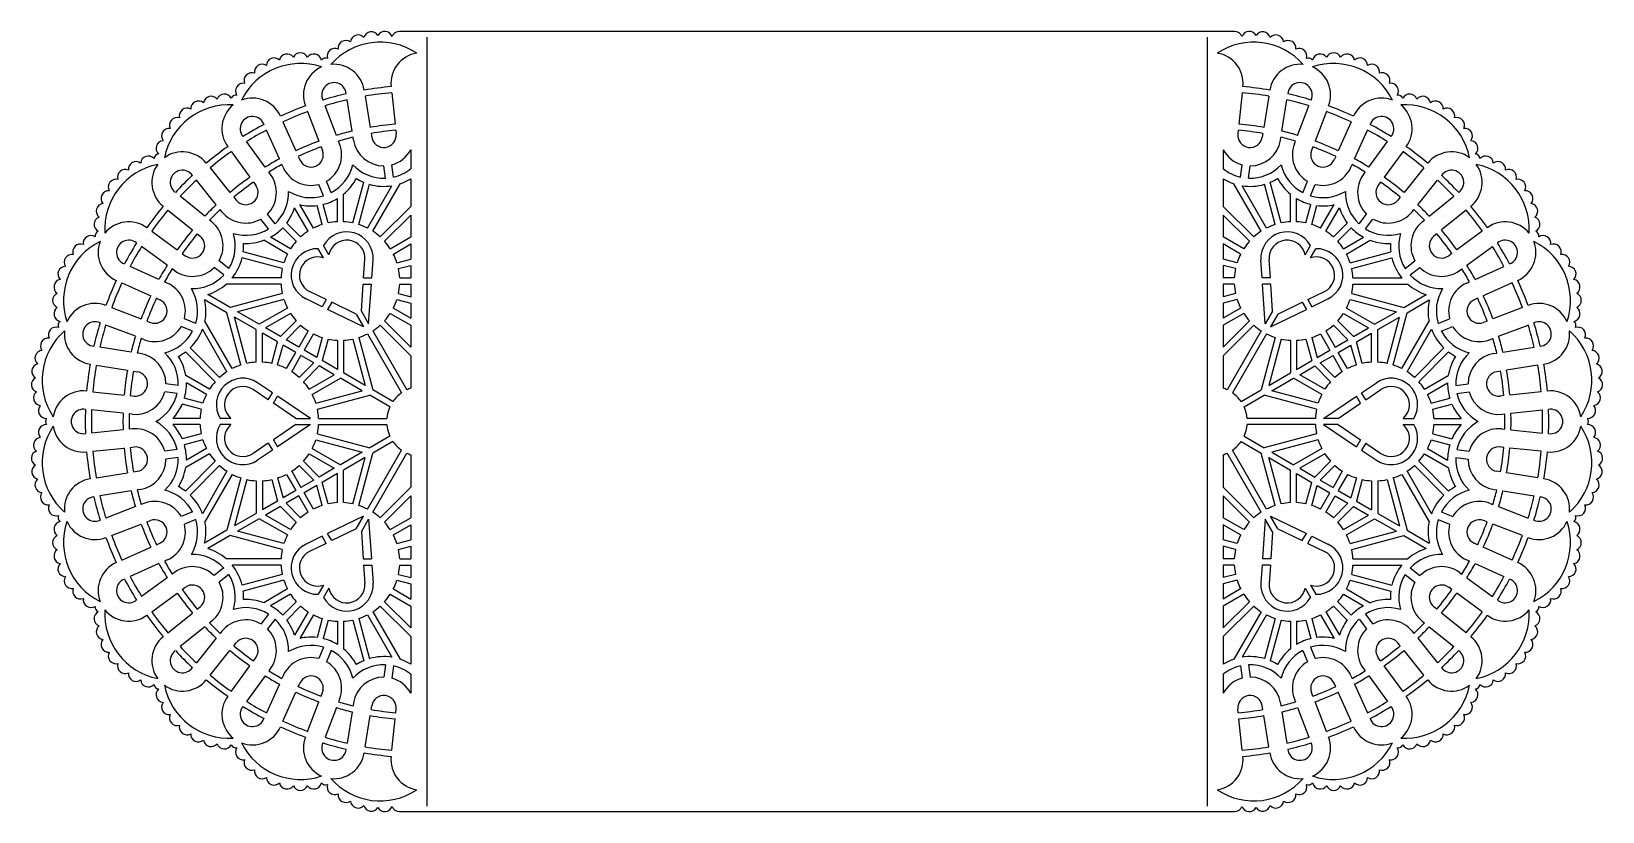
# Model space of a CAD drawing. Extents: x 40 to 332, y 42 to 187.
import ezdxf

# ---------------------------------------------------------------- set-up
doc = ezdxf.new("R2010")
doc.units = 0
doc.layers.get('0').update_dxf_attribs({"linetype": 'CONTINUOUS'})

msp = doc.modelspace()

# ---------------------------------------------------------------- linework, layer by layer
for p, q in [((263.18, 187.2), (108.01, 187.2)), ((113.1, 186.16), (113.1, 43.23)), ((258.1, 186.16), (258.1, 43.23)), ((106.56, 175.81), (107.17, 169.97)), ((264.63, 175.81), (264.02, 169.97)), ((90.93, 172.29), (93.03, 166.81)), ((96.27, 167.88), (94.16, 173.38)), ((99.21, 168.67), (98.29, 174.48)), ((101.63, 175.16), (102.55, 169.36)), ((269.56, 175.16), (268.64, 169.36)), ((271.98, 168.67), (272.9, 174.48)), ((274.92, 167.88), (277.03, 173.38)), ((280.26, 172.29), (278.16, 166.81)), ((86.34, 170.39), (88.72, 165.03)), ((284.85, 170.39), (282.47, 165.03)), ((83.04, 161.98), (79.58, 166.73)), ((85.68, 163.5), (83.29, 168.87)), ((96.87, 166.31), (96.68, 166.82)), ((99.47, 167.01), (99.39, 167.54)), ((102.73, 168.23), (102.84, 167.54)), ((107.29, 168.83), (107.36, 168.14)), ((263.9, 168.83), (263.83, 168.14)), ((268.46, 168.23), (268.36, 167.54)), ((271.72, 167.01), (271.8, 167.54)), ((274.32, 166.31), (274.51, 166.82)), ((285.51, 163.5), (287.9, 168.87)), ((288.15, 161.98), (291.61, 166.73)), ((76.75, 164.85), (80.19, 160.1)), ((89.19, 163.98), (89.47, 163.34)), ((93.44, 165.75), (93.69, 165.09)), ((110.1, 165.19), (110.1, 161.69)), ((261.1, 165.19), (261.1, 161.69)), ((277.75, 165.75), (277.5, 165.09)), ((282, 163.98), (281.72, 163.34)), ((294.45, 164.85), (291, 160.1)), ((72.8, 161.82), (76.49, 157.26)), ((84.03, 160.61), (83.72, 161.05)), ((86.36, 161.96), (86.14, 162.45)), ((105.37, 159.93), (105.07, 162.21)), ((106.88, 160.13), (106.58, 162.41)), ((264.31, 160.13), (264.61, 162.41)), ((265.82, 159.93), (266.12, 162.21)), ((284.83, 161.96), (285.05, 162.45)), ((287.16, 160.61), (287.48, 161.05)), ((298.39, 161.82), (294.7, 157.26)), ((73.95, 155), (70.25, 159.57)), ((80.87, 159.18), (81.28, 158.61)), ((93.89, 156.65), (93.01, 158.77)), ((95.3, 157.23), (94.42, 159.36)), ((99.32, 151.6), (101.35, 159.17)), ((100.43, 151.31), (102.43, 158.78)), ((102.04, 150.64), (106.59, 158.52)), ((103.03, 150.07), (108.13, 158.9)), ((110.1, 159.83), (110.1, 154.69)), ((261.1, 159.83), (261.1, 154.69)), ((268.16, 150.07), (263.06, 158.9)), ((269.15, 150.64), (264.6, 158.52)), ((270.76, 151.31), (268.76, 158.78)), ((271.87, 151.6), (269.84, 159.17)), ((275.89, 157.23), (276.77, 159.36)), ((277.3, 156.65), (278.18, 158.77)), ((290.33, 159.18), (289.91, 158.61)), ((297.24, 155), (300.94, 159.57)), ((71.8, 152.85), (67.22, 156.55)), ((77.21, 156.38), (77.65, 155.83)), ((92, 150.64), (89.48, 155.01)), ((93.62, 151.31), (92.67, 154.84)), ((94.72, 151.6), (93.8, 155.04)), ((96.45, 151.83), (96.45, 156.13)), ((97.59, 151.83), (97.59, 156.94)), ((273.6, 151.83), (273.6, 156.94)), ((274.74, 151.83), (274.74, 156.13)), ((276.47, 151.6), (277.39, 155.04)), ((277.57, 151.31), (278.52, 154.84)), ((279.19, 150.64), (281.71, 155.01)), ((293.98, 156.38), (293.54, 155.83)), ((299.4, 152.85), (303.97, 156.55)), ((64.97, 153.99), (69.53, 150.3)), ((73.1, 151.79), (72.69, 152.12)), ((75.01, 153.69), (74.67, 154.11)), ((83.66, 150.51), (82.26, 152.33)), ((84.87, 151.44), (83.47, 153.26)), ((91.01, 150.07), (88.49, 154.44)), ((104.41, 149.01), (110.1, 154.69)), ((105.22, 148.2), (110.1, 153.07)), ((110.1, 153.07), (110.1, 149.01)), ((266.78, 149.01), (261.1, 154.69)), ((261.1, 153.07), (261.1, 149.01)), ((265.97, 148.2), (261.1, 153.07)), ((280.18, 150.07), (282.7, 154.44)), ((286.33, 151.44), (287.72, 153.26)), ((287.53, 150.51), (288.93, 152.33)), ((296.18, 153.69), (296.52, 154.11)), ((298.09, 151.79), (298.5, 152.12)), ((306.22, 153.99), (301.66, 150.3)), ((61.94, 150.05), (66.69, 146.6)), ((70.42, 149.58), (70.96, 149.14)), ((87.76, 146.81), (84.03, 148.96)), ((88.82, 148.2), (86.3, 150.72)), ((89.63, 149.01), (87.04, 151.59)), ((106.29, 146.81), (110.1, 149.01)), ((264.91, 146.81), (261.1, 149.01)), ((281.56, 149.01), (284.15, 151.59)), ((282.37, 148.2), (284.89, 150.72)), ((283.43, 146.81), (287.16, 148.96)), ((300.77, 149.58), (300.23, 149.14)), ((309.25, 150.05), (304.5, 146.6)), ((64.82, 143.75), (60.06, 147.21)), ((86.52, 144.21), (78.95, 146.24)), ((87.19, 145.82), (82.76, 148.38)), ((93.88, 145.11), (92.89, 146.82)), ((94.86, 145.68), (93.88, 147.39)), ((106.86, 145.82), (110.1, 147.69)), ((110.1, 147.69), (110.1, 144.9)), ((261.1, 147.69), (261.1, 144.9)), ((264.33, 145.82), (261.1, 147.69)), ((276.33, 145.68), (277.31, 147.39)), ((277.31, 145.11), (278.3, 146.82)), ((284, 145.82), (288.43, 148.38)), ((284.67, 144.21), (292.24, 146.24)), ((306.37, 143.75), (311.13, 147.21)), ((63.3, 141.12), (57.92, 143.51)), ((67.61, 145.93), (68.18, 145.52)), ((75.36, 141.93), (73.53, 143.33)), ((76.28, 143.14), (74.46, 144.54)), ((86.22, 143.11), (78.75, 145.11)), ((101.34, 141.38), (101.58, 144.78)), ((102.87, 141.38), (103.1, 144.68)), ((107.52, 144.21), (110.1, 144.9)), ((107.82, 143.11), (110.1, 143.72)), ((110.1, 143.72), (110.1, 141.38)), ((263.67, 144.21), (261.1, 144.9)), ((261.1, 143.72), (261.1, 141.38)), ((263.37, 143.11), (261.1, 143.72)), ((268.32, 141.38), (268.09, 144.68)), ((269.85, 141.38), (269.61, 144.78)), ((284.97, 143.11), (292.44, 145.11)), ((294.91, 143.14), (296.73, 144.54)), ((295.83, 141.93), (297.66, 143.33)), ((303.58, 145.93), (303.01, 145.52)), ((307.9, 141.12), (313.27, 143.51)), ((56.41, 140.46), (61.77, 138.07)), ((64.83, 140.43), (64.34, 140.65)), ((66.18, 142.76), (65.74, 143.08)), ((86, 140.23), (75.8, 140.23)), ((86, 141.38), (76.9, 141.38)), ((100.91, 135.22), (101.26, 140.23)), ((101.26, 140.23), (102.79, 140.23)), ((101.34, 141.38), (102.87, 141.38)), ((102.27, 132.86), (102.79, 140.23)), ((108.05, 141.38), (110.1, 141.38)), ((108.05, 140.23), (110.1, 140.23)), ((110.1, 140.23), (110.1, 137.89)), ((263.14, 141.38), (261.1, 141.38)), ((261.1, 140.23), (261.1, 137.89)), ((263.14, 140.23), (261.1, 140.23)), ((269.85, 141.38), (268.32, 141.38)), ((268.92, 132.86), (268.4, 140.23)), ((269.93, 140.23), (268.4, 140.23)), ((270.28, 135.22), (269.93, 140.23)), ((285.19, 141.38), (294.3, 141.38)), ((285.19, 140.23), (295.39, 140.23)), ((305.01, 142.76), (305.45, 143.08)), ((306.36, 140.43), (306.85, 140.65)), ((314.78, 140.46), (309.43, 138.07)), ((62.81, 137.6), (63.45, 137.32)), ((75.94, 134.91), (71.79, 137.31)), ((76.51, 135.9), (72.36, 138.3)), ((86.22, 138.5), (76.51, 135.9)), ((86.52, 137.4), (77.91, 135.09)), ((93.61, 136.03), (90.63, 137.48)), ((94.37, 137.35), (91.3, 138.85)), ((94.37, 137.35), (93.61, 136.03)), ((107.52, 137.4), (110.1, 136.71)), ((107.82, 138.5), (110.1, 137.89)), ((263.37, 138.5), (261.1, 137.89)), ((263.67, 137.4), (261.1, 136.71)), ((276.82, 137.35), (279.89, 138.85)), ((276.82, 137.35), (277.58, 136.03)), ((277.58, 136.03), (280.56, 137.48)), ((284.67, 137.4), (293.28, 135.09)), ((284.97, 138.5), (294.68, 135.9)), ((294.68, 135.9), (298.83, 138.3)), ((295.25, 134.91), (299.4, 137.31)), ((308.38, 137.6), (307.74, 137.32)), ((54.5, 135.86), (59.98, 133.76)), ((78.54, 125.2), (75.94, 134.91)), ((81.95, 132.76), (77.91, 135.09)), ((87.19, 135.79), (81.95, 132.76)), ((87.76, 134.8), (83.09, 132.1)), ((95.4, 136.85), (94.64, 135.53)), ((101.28, 132.29), (94.64, 135.53)), ((99.92, 134.65), (95.4, 136.85)), ((99.92, 134.65), (101.28, 132.29)), ((100.91, 135.22), (102.27, 132.86)), ((106.29, 134.8), (110.1, 132.6)), ((106.86, 135.79), (110.1, 133.92)), ((110.1, 136.71), (110.1, 133.92)), ((261.1, 136.71), (261.1, 133.92)), ((264.33, 135.79), (261.1, 133.92)), ((264.91, 134.8), (261.1, 132.6)), ((270.28, 135.22), (268.92, 132.86)), ((269.91, 132.29), (276.56, 135.53)), ((271.27, 134.65), (269.91, 132.29)), ((271.27, 134.65), (275.79, 136.85)), ((275.79, 136.85), (276.56, 135.53)), ((283.43, 134.8), (288.1, 132.1)), ((284, 135.79), (289.24, 132.76)), ((289.24, 132.76), (293.28, 135.09)), ((292.65, 125.2), (295.25, 134.91)), ((316.69, 135.86), (311.21, 133.76)), ((58.91, 130.53), (53.42, 132.63)), ((61.05, 133.35), (61.7, 133.1)), ((69.56, 131.49), (67.44, 132.37)), ((70.14, 132.9), (68.02, 133.78)), ((75.94, 123.96), (71.39, 131.84)), ((76.93, 124.53), (71.83, 133.37)), ((81.38, 131.77), (77.34, 134.1)), ((79.65, 125.5), (77.34, 134.1)), ((81.38, 125.72), (81.38, 131.77)), ((85.89, 130.48), (83.09, 132.1)), ((88.82, 133.41), (85.89, 130.48)), ((89.63, 132.61), (86.92, 129.89)), ((91.01, 131.54), (89.28, 128.53)), ((103.03, 131.54), (109.36, 120.58)), ((104.41, 132.61), (110.1, 126.92)), ((105.22, 133.41), (110.1, 128.54)), ((110.1, 132.6), (110.1, 128.54)), ((265.97, 133.41), (261.1, 128.54)), ((266.78, 132.61), (261.1, 126.92)), ((261.1, 132.6), (261.1, 128.54)), ((268.16, 131.54), (261.83, 120.58)), ((280.18, 131.54), (281.91, 128.53)), ((281.56, 132.61), (284.27, 129.89)), ((282.37, 133.41), (285.3, 130.48)), ((285.3, 130.48), (288.1, 132.1)), ((289.81, 131.77), (293.85, 134.1)), ((289.81, 125.72), (289.81, 131.77)), ((291.54, 125.5), (293.85, 134.1)), ((294.26, 124.53), (299.36, 133.37)), ((295.25, 123.96), (299.8, 131.84)), ((301.05, 132.9), (303.17, 133.78)), ((301.63, 131.49), (303.75, 132.37)), ((310.14, 133.35), (309.49, 133.1)), ((312.28, 130.53), (317.77, 132.63)), ((58.12, 127.58), (52.31, 128.5)), ((60.48, 129.92), (59.98, 130.11)), ((85.32, 129.5), (82.52, 131.11)), ((82.52, 125.72), (82.52, 131.11)), ((84.25, 125.5), (85.32, 129.5)), ((85.35, 125.2), (86.35, 128.9)), ((88.71, 127.54), (86.35, 128.9)), ((89.28, 128.53), (86.92, 129.89)), ((92, 130.97), (90.27, 127.96)), ((93.62, 130.3), (92.62, 126.6)), ((94.72, 130.01), (93.65, 126.01)), ((96.45, 129.78), (96.45, 124.39)), ((97.59, 129.78), (97.59, 123.73)), ((99.32, 130.01), (101.63, 121.4)), ((100.43, 130.3), (103.03, 120.59)), ((102.04, 130.97), (108.37, 120.01)), ((269.15, 130.97), (262.82, 120.01)), ((270.76, 130.3), (268.16, 120.59)), ((271.87, 130.01), (269.56, 121.4)), ((273.6, 129.78), (273.6, 123.73)), ((274.74, 129.78), (274.74, 124.39)), ((276.47, 130.01), (277.54, 126.01)), ((277.57, 130.3), (278.57, 126.6)), ((279.19, 130.97), (280.92, 127.96)), ((281.91, 128.53), (284.27, 129.89)), ((282.48, 127.54), (284.84, 128.9)), ((285.84, 125.2), (284.84, 128.9)), ((285.87, 129.5), (288.67, 131.11)), ((286.94, 125.5), (285.87, 129.5)), ((288.67, 125.72), (288.67, 131.11)), ((310.71, 129.92), (311.21, 130.11)), ((313.07, 127.58), (318.88, 128.5)), ((59.78, 127.32), (59.25, 127.41)), ((73.75, 122.09), (68.21, 127.63)), ((74.56, 122.9), (69.08, 128.37)), ((86.97, 124.53), (88.71, 127.54)), ((87.96, 123.96), (89.69, 126.97)), ((89.34, 122.9), (92.05, 125.61)), ((92.05, 125.61), (89.69, 126.97)), ((92.62, 126.6), (90.27, 127.96)), ((96.45, 124.39), (93.65, 126.01)), ((110.1, 126.92), (110.1, 120.87)), ((261.1, 126.92), (261.1, 120.87)), ((274.74, 124.39), (277.54, 126.01)), ((278.57, 126.6), (280.92, 127.96)), ((279.14, 125.61), (281.5, 126.97)), ((281.85, 122.9), (279.14, 125.61)), ((283.23, 123.96), (281.5, 126.97)), ((284.22, 124.53), (282.48, 127.54)), ((296.63, 122.9), (302.11, 128.37)), ((297.44, 122.09), (302.98, 127.63)), ((311.41, 127.32), (311.94, 127.41)), ((51.64, 125.16), (57.43, 124.25)), ((58.56, 124.07), (59.25, 123.96)), ((72.69, 120.71), (68.26, 123.26)), ((90.15, 122.09), (93.08, 125.02)), ((91.21, 120.71), (95.88, 123.4)), ((91.78, 119.72), (97.02, 122.74)), ((95.88, 123.4), (93.08, 125.02)), ((101.06, 120.41), (97.02, 122.74)), ((101.63, 121.4), (97.59, 123.73)), ((269.56, 121.4), (273.6, 123.73)), ((270.13, 120.41), (274.17, 122.74)), ((279.41, 119.72), (274.17, 122.74)), ((275.31, 123.4), (278.11, 125.02)), ((279.98, 120.71), (275.31, 123.4)), ((281.04, 122.09), (278.11, 125.02)), ((298.5, 120.71), (302.93, 123.26)), ((312.63, 124.07), (311.94, 123.96)), ((319.55, 125.16), (313.76, 124.25)), ((50.99, 120.24), (56.82, 119.62)), ((66.66, 119.91), (64.39, 120.21)), ((66.86, 121.42), (64.58, 121.72)), ((72.12, 119.72), (68.39, 121.87)), ((83.61, 118.72), (80.78, 120.63)), ((84.38, 120.04), (81.63, 121.9)), ((83.61, 118.72), (84.38, 120.04)), ((92.45, 118.1), (101.06, 120.41)), ((106.78, 118.43), (103.03, 120.59)), ((264.41, 118.43), (268.16, 120.59)), ((278.74, 118.1), (270.13, 120.41)), ((286.81, 120.04), (289.56, 121.9)), ((287.58, 118.72), (286.81, 120.04)), ((287.58, 118.72), (290.41, 120.63)), ((299.08, 119.72), (302.8, 121.87)), ((304.33, 121.42), (306.61, 121.72)), ((304.53, 119.91), (306.81, 120.21)), ((320.2, 120.24), (314.37, 119.62)), ((56.62, 116.22), (50.78, 116.84)), ((57.96, 119.5), (58.66, 119.43)), ((71.15, 117), (67.62, 117.95)), ((71.45, 118.1), (68.01, 119.03)), ((84.56, 118.08), (85.33, 119.4)), ((88.73, 115.27), (84.56, 118.08)), ((91.45, 115.27), (85.33, 119.4)), ((92.75, 117), (102.46, 119.6)), ((106.21, 117.44), (102.46, 119.6)), ((264.98, 117.44), (268.73, 119.6)), ((278.44, 117), (268.73, 119.6)), ((279.74, 115.27), (285.86, 119.4)), ((282.46, 115.27), (286.63, 118.08)), ((286.63, 118.08), (285.86, 119.4)), ((299.74, 118.1), (303.18, 119.03)), ((300.04, 117), (303.57, 117.95)), ((313.23, 119.5), (312.53, 119.43)), ((314.57, 116.22), (320.42, 116.84)), ((58.3, 116.04), (57.76, 116.1)), ((70.92, 115.27), (65.88, 115.27)), ((70.92, 114.13), (65.88, 114.13)), ((76.65, 115.27), (74.68, 115.27)), ((76.65, 114.13), (74.68, 114.13)), ((88.73, 114.13), (84.56, 111.31)), ((91.45, 114.13), (85.33, 109.99)), ((88.73, 115.27), (91.45, 115.27)), ((88.73, 114.13), (91.45, 114.13)), ((92.98, 115.27), (105.63, 115.27)), ((92.98, 114.13), (105.63, 114.13)), ((278.22, 115.27), (265.56, 115.27)), ((278.22, 114.13), (265.56, 114.13)), ((282.46, 115.27), (279.74, 115.27)), ((279.74, 114.13), (285.86, 109.99)), ((282.46, 114.13), (279.74, 114.13)), ((282.46, 114.13), (286.63, 111.31)), ((294.55, 115.27), (296.51, 115.27)), ((294.55, 114.13), (296.51, 114.13)), ((300.27, 115.27), (305.31, 115.27)), ((300.27, 114.13), (305.31, 114.13)), ((312.89, 116.04), (313.43, 116.1)), ((56.62, 113.18), (50.78, 112.56)), ((58.3, 113.35), (57.76, 113.3)), ((71.15, 112.4), (67.62, 111.45)), ((71.45, 111.29), (68.01, 110.37)), ((84.56, 111.31), (85.33, 109.99)), ((92.45, 111.29), (101.06, 108.99)), ((92.75, 112.4), (102.46, 109.79)), ((106.21, 111.96), (102.46, 109.79)), ((106.78, 110.97), (103.03, 108.8)), ((264.41, 110.97), (268.16, 108.8)), ((264.98, 111.96), (268.73, 109.79)), ((278.44, 112.4), (268.73, 109.79)), ((278.74, 111.29), (270.13, 108.99)), ((286.63, 111.31), (285.86, 109.99)), ((299.74, 111.29), (303.18, 110.37)), ((300.04, 112.4), (303.57, 111.45)), ((312.89, 113.35), (313.43, 113.3)), ((314.57, 113.18), (320.42, 112.56)), ((50.99, 109.16), (56.82, 109.77)), ((57.96, 109.89), (58.66, 109.97)), ((66.66, 109.49), (64.39, 109.19)), ((72.69, 108.69), (68.26, 106.14)), ((72.12, 109.68), (68.39, 107.53)), ((83.61, 110.67), (80.78, 108.76)), ((84.38, 109.35), (81.63, 107.5)), ((83.61, 110.67), (84.38, 109.35)), ((91.21, 108.69), (95.88, 106)), ((91.78, 109.68), (97.02, 106.66)), ((101.06, 108.99), (97.02, 106.66)), ((100.43, 99.09), (103.03, 108.8)), ((102.04, 98.43), (108.37, 109.39)), ((103.03, 97.85), (109.36, 108.81)), ((110.1, 108.52), (110.1, 102.47)), ((261.1, 108.52), (261.1, 102.47)), ((268.16, 97.85), (261.83, 108.81)), ((269.15, 98.43), (262.82, 109.39)), ((270.76, 99.09), (268.16, 108.8)), ((270.13, 108.99), (274.17, 106.66)), ((279.41, 109.68), (274.17, 106.66)), ((279.98, 108.69), (275.31, 106)), ((287.58, 110.67), (286.81, 109.35)), ((286.81, 109.35), (289.56, 107.5)), ((287.58, 110.67), (290.41, 108.76)), ((298.5, 108.69), (302.93, 106.14)), ((299.08, 109.68), (302.8, 107.53)), ((304.53, 109.49), (306.81, 109.19)), ((313.23, 109.89), (312.53, 109.97)), ((320.2, 109.16), (314.37, 109.77)), ((51.64, 104.23), (57.43, 105.15)), ((58.56, 105.33), (59.25, 105.44)), ((66.86, 107.98), (64.58, 107.68)), ((73.75, 107.31), (68.21, 101.77)), ((74.56, 106.5), (69.08, 101.03)), ((75.94, 105.44), (71.39, 97.55)), ((87.96, 105.44), (89.69, 102.42)), ((89.34, 106.5), (92.05, 103.79)), ((90.15, 107.31), (93.08, 104.38)), ((95.88, 106), (93.08, 104.38)), ((101.63, 108), (97.59, 105.67)), ((97.59, 99.62), (97.59, 105.67)), ((99.32, 99.39), (101.63, 108)), ((269.56, 108), (273.6, 105.67)), ((271.87, 99.39), (269.56, 108)), ((273.6, 99.62), (273.6, 105.67)), ((275.31, 106), (278.11, 104.38)), ((281.04, 107.31), (278.11, 104.38)), ((281.85, 106.5), (279.14, 103.79)), ((283.23, 105.44), (281.5, 102.42)), ((295.25, 105.44), (299.8, 97.55)), ((296.63, 106.5), (302.11, 101.03)), ((297.44, 107.31), (302.98, 101.77)), ((304.33, 107.98), (306.61, 107.68)), ((312.63, 105.33), (311.94, 105.44)), ((319.55, 104.23), (313.76, 105.15)), ((76.93, 104.86), (71.83, 96.03)), ((78.54, 104.2), (75.94, 94.48)), ((79.65, 103.9), (77.34, 95.29)), ((81.38, 103.67), (81.38, 97.62)), ((82.52, 103.67), (82.52, 98.28)), ((84.25, 103.9), (85.32, 99.9)), ((85.35, 104.2), (86.35, 100.49)), ((86.97, 104.86), (88.71, 101.85)), ((92.05, 103.79), (89.69, 102.42)), ((92.62, 102.8), (90.27, 101.44)), ((93.62, 99.09), (92.62, 102.8)), ((96.45, 105.01), (93.65, 103.39)), ((94.72, 99.39), (93.65, 103.39)), ((96.45, 99.62), (96.45, 105.01)), ((104.41, 96.79), (110.1, 102.47)), ((266.78, 96.79), (261.1, 102.47)), ((274.74, 105.01), (277.54, 103.39)), ((274.74, 99.62), (274.74, 105.01)), ((276.47, 99.39), (277.54, 103.39)), ((277.57, 99.09), (278.57, 102.8)), ((278.57, 102.8), (280.92, 101.44)), ((279.14, 103.79), (281.5, 102.42)), ((284.22, 104.86), (282.48, 101.85)), ((285.84, 104.2), (284.84, 100.49)), ((286.94, 103.9), (285.87, 99.9)), ((288.67, 103.67), (288.67, 98.28)), ((289.81, 103.67), (289.81, 97.62)), ((291.54, 103.9), (293.85, 95.29)), ((292.65, 104.2), (295.25, 94.48)), ((294.26, 104.86), (299.36, 96.03)), ((58.12, 101.81), (52.31, 100.89)), ((59.78, 102.08), (59.25, 101.99)), ((60.48, 99.47), (59.98, 99.28)), ((85.32, 99.9), (82.52, 98.28)), ((88.71, 101.85), (86.35, 100.49)), ((89.28, 100.86), (86.92, 99.5)), ((89.63, 96.79), (86.92, 99.5)), ((91.01, 97.85), (89.28, 100.86)), ((92, 98.43), (90.27, 101.44)), ((105.22, 95.98), (110.1, 100.86)), ((110.1, 100.86), (110.1, 96.8)), ((261.1, 100.86), (261.1, 96.8)), ((265.97, 95.98), (261.1, 100.86)), ((279.19, 98.43), (280.92, 101.44)), ((280.18, 97.85), (281.91, 100.86)), ((281.56, 96.79), (284.27, 99.5)), ((281.91, 100.86), (284.27, 99.5)), ((282.48, 101.85), (284.84, 100.49)), ((285.87, 99.9), (288.67, 98.28)), ((310.71, 99.47), (311.21, 99.28)), ((311.41, 102.08), (311.94, 101.99)), ((313.07, 101.81), (318.88, 100.89)), ((58.91, 98.87), (53.42, 96.76)), ((69.56, 97.9), (67.44, 97.02)), ((70.14, 96.5), (68.02, 95.62)), ((81.38, 97.62), (77.34, 95.29)), ((81.95, 96.63), (77.91, 94.3)), ((87.19, 93.61), (81.95, 96.63)), ((85.89, 98.91), (83.09, 97.29)), ((87.76, 94.6), (83.09, 97.29)), ((88.82, 95.98), (85.89, 98.91)), ((101.28, 97.11), (94.64, 93.87)), ((99.92, 94.75), (101.28, 97.11)), ((100.91, 94.18), (102.27, 96.53)), ((102.27, 96.53), (102.79, 89.16)), ((106.29, 94.6), (110.1, 96.8)), ((264.91, 94.6), (261.1, 96.8)), ((268.92, 96.53), (268.4, 89.16)), ((270.28, 94.18), (268.92, 96.53)), ((269.91, 97.11), (276.56, 93.87)), ((271.27, 94.75), (269.91, 97.11)), ((282.37, 95.98), (285.3, 98.91)), ((283.43, 94.6), (288.1, 97.29)), ((284, 93.61), (289.24, 96.63)), ((285.3, 98.91), (288.1, 97.29)), ((289.24, 96.63), (293.28, 94.3)), ((289.81, 97.62), (293.85, 95.29)), ((301.05, 96.5), (303.17, 95.62)), ((301.63, 97.9), (303.75, 97.02)), ((312.28, 98.87), (317.77, 96.76)), ((54.5, 93.53), (59.98, 95.64)), ((61.05, 96.04), (61.7, 96.3)), ((75.94, 94.48), (71.79, 92.09)), ((76.51, 93.5), (72.36, 91.1)), ((86.22, 90.89), (76.51, 93.5)), ((86.52, 92), (77.91, 94.3)), ((95.4, 92.55), (94.64, 93.87)), ((99.92, 94.75), (95.4, 92.55)), ((100.91, 94.18), (101.26, 89.16)), ((106.86, 93.61), (110.1, 95.48)), ((110.1, 95.48), (110.1, 92.69)), ((261.1, 95.48), (261.1, 92.69)), ((264.33, 93.61), (261.1, 95.48)), ((270.28, 94.18), (269.93, 89.16)), ((271.27, 94.75), (275.79, 92.55)), ((275.79, 92.55), (276.56, 93.87)), ((284.67, 92), (293.28, 94.3)), ((284.97, 90.89), (294.68, 93.5)), ((294.68, 93.5), (298.83, 91.1)), ((295.25, 94.48), (299.4, 92.09)), ((310.14, 96.04), (309.49, 96.3)), ((316.69, 93.53), (311.21, 95.64)), ((56.41, 88.94), (61.77, 91.33)), ((62.81, 91.79), (63.45, 92.08)), ((93.61, 93.37), (90.63, 91.92)), ((94.37, 92.04), (91.3, 90.55)), ((94.37, 92.04), (93.61, 93.37)), ((107.52, 92), (110.1, 92.69)), ((107.82, 90.89), (110.1, 91.5)), ((110.1, 91.5), (110.1, 89.16)), ((263.67, 92), (261.1, 92.69)), ((261.1, 91.5), (261.1, 89.16)), ((263.37, 90.89), (261.1, 91.5)), ((276.82, 92.04), (277.58, 93.37)), ((276.82, 92.04), (279.89, 90.55)), ((277.58, 93.37), (280.56, 91.92)), ((308.38, 91.79), (307.74, 92.08)), ((314.78, 88.94), (309.43, 91.33)), ((63.3, 88.28), (57.92, 85.89)), ((64.83, 88.97), (64.34, 88.75)), ((86, 89.16), (75.8, 89.16)), ((86, 88.02), (76.9, 88.02)), ((101.26, 89.16), (102.79, 89.16)), ((101.34, 88.02), (101.58, 84.61)), ((101.34, 88.02), (102.87, 88.02)), ((102.87, 88.02), (103.1, 84.72)), ((108.05, 89.16), (110.1, 89.16)), ((108.05, 88.02), (110.1, 88.02)), ((110.1, 88.02), (110.1, 85.68)), ((263.14, 89.16), (261.1, 89.16)), ((261.1, 88.02), (261.1, 85.68)), ((263.14, 88.02), (261.1, 88.02)), ((268.32, 88.02), (268.09, 84.72)), ((269.85, 88.02), (268.32, 88.02)), ((269.93, 89.16), (268.4, 89.16)), ((269.85, 88.02), (269.61, 84.61)), ((285.19, 89.16), (295.39, 89.16)), ((285.19, 88.02), (294.3, 88.02)), ((306.36, 88.97), (306.85, 88.75)), ((307.9, 88.28), (313.27, 85.89)), ((64.82, 85.64), (60.06, 82.19)), ((66.18, 86.64), (65.74, 86.32)), ((75.36, 87.47), (73.53, 86.07)), ((76.28, 86.26), (74.46, 84.86)), ((86.22, 86.29), (78.75, 84.29)), ((86.52, 85.19), (78.95, 83.16)), ((107.52, 85.19), (110.1, 84.5)), ((107.82, 86.29), (110.1, 85.68)), ((263.37, 86.29), (261.1, 85.68)), ((263.67, 85.19), (261.1, 84.5)), ((284.67, 85.19), (292.24, 83.16)), ((284.97, 86.29), (292.44, 84.29)), ((294.91, 86.26), (296.73, 84.86)), ((295.83, 87.47), (297.66, 86.07)), ((305.01, 86.64), (305.45, 86.32)), ((306.37, 85.64), (311.13, 82.19)), ((61.94, 79.35), (66.69, 82.8)), ((67.61, 83.47), (68.18, 83.88)), ((87.19, 83.57), (82.76, 81.02)), ((87.76, 82.58), (84.03, 80.43)), ((93.88, 84.28), (92.89, 82.58)), ((94.86, 83.71), (93.88, 82.01)), ((106.29, 82.58), (110.1, 80.38)), ((106.86, 83.57), (110.1, 81.7)), ((110.1, 84.5), (110.1, 81.7)), ((261.1, 84.5), (261.1, 81.7)), ((264.33, 83.57), (261.1, 81.7)), ((264.91, 82.58), (261.1, 80.38)), ((276.33, 83.71), (277.31, 82.01)), ((277.31, 84.28), (278.3, 82.58)), ((283.43, 82.58), (287.16, 80.43)), ((284, 83.57), (288.43, 81.02)), ((303.58, 83.47), (303.01, 83.88)), ((309.25, 79.35), (304.5, 82.8)), ((64.97, 75.41), (69.53, 79.1)), ((70.42, 79.82), (70.96, 80.26)), ((83.66, 78.89), (82.26, 77.06)), ((88.82, 81.2), (86.3, 78.68)), ((89.63, 80.39), (87.04, 77.8)), ((91.01, 79.33), (88.49, 74.96)), ((103.03, 79.33), (108.13, 70.5)), ((104.41, 80.39), (110.1, 74.71)), ((105.22, 81.2), (110.1, 76.33)), ((110.1, 80.38), (110.1, 76.33)), ((265.97, 81.2), (261.1, 76.33)), ((266.78, 80.39), (261.1, 74.71)), ((261.1, 80.38), (261.1, 76.33)), ((268.16, 79.33), (263.06, 70.5)), ((280.18, 79.33), (282.7, 74.96)), ((281.56, 80.39), (284.15, 77.8)), ((282.37, 81.2), (284.89, 78.68)), ((287.53, 78.89), (288.93, 77.06)), ((300.77, 79.82), (300.23, 80.26)), ((306.22, 75.41), (301.66, 79.1)), ((71.8, 76.55), (67.22, 72.85)), ((73.1, 77.61), (72.69, 77.27)), ((84.87, 77.96), (83.47, 76.14)), ((92, 78.76), (89.48, 74.39)), ((93.62, 78.09), (92.67, 74.55)), ((94.72, 77.79), (93.8, 74.35)), ((96.45, 77.57), (96.45, 73.26)), ((97.59, 77.57), (97.59, 72.46)), ((99.32, 77.79), (101.35, 70.23)), ((100.43, 78.09), (102.43, 70.61)), ((102.04, 78.76), (106.59, 70.88)), ((269.15, 78.76), (264.6, 70.88)), ((270.76, 78.09), (268.76, 70.61)), ((271.87, 77.79), (269.84, 70.23)), ((273.6, 77.57), (273.6, 72.46)), ((274.74, 77.57), (274.74, 73.26)), ((276.47, 77.79), (277.39, 74.35)), ((277.57, 78.09), (278.52, 74.55)), ((279.19, 78.76), (281.71, 74.39)), ((286.33, 77.96), (287.72, 76.14)), ((298.09, 77.61), (298.5, 77.27)), ((299.4, 76.55), (303.97, 72.85)), ((73.95, 74.4), (70.25, 69.83)), ((75.01, 75.71), (74.67, 75.29)), ((77.21, 73.02), (77.65, 73.57)), ((110.1, 74.71), (110.1, 69.57)), ((261.1, 74.71), (261.1, 69.57)), ((293.98, 73.02), (293.54, 73.57)), ((296.18, 75.71), (296.52, 75.29)), ((297.24, 74.4), (300.94, 69.83)), ((72.8, 67.57), (76.49, 72.13)), ((80.87, 70.22), (81.28, 70.78)), ((93.89, 72.75), (93.01, 70.62)), ((95.3, 72.16), (94.42, 70.04)), ((275.89, 72.16), (276.77, 70.04)), ((277.3, 72.75), (278.18, 70.62)), ((290.33, 70.22), (289.91, 70.78)), ((298.39, 67.57), (294.7, 72.13)), ((76.75, 64.55), (80.19, 69.29)), ((83.04, 67.42), (79.58, 62.66)), ((84.03, 68.78), (83.72, 68.35)), ((86.36, 67.44), (86.14, 66.94)), ((105.37, 69.47), (105.07, 67.19)), ((106.88, 69.27), (106.58, 66.99)), ((110.1, 67.71), (110.1, 64.2)), ((261.1, 67.71), (261.1, 64.2)), ((264.31, 69.27), (264.61, 66.99)), ((265.82, 69.47), (266.12, 67.19)), ((284.83, 67.44), (285.05, 66.94)), ((287.16, 68.78), (287.48, 68.35)), ((288.15, 67.42), (291.61, 62.66)), ((294.45, 64.55), (291, 69.29)), ((85.68, 65.9), (83.29, 60.52)), ((86.34, 59.01), (88.72, 64.37)), ((89.19, 65.41), (89.47, 66.05)), ((93.44, 63.65), (93.69, 64.3)), ((277.75, 63.65), (277.5, 64.3)), ((282, 65.41), (281.72, 66.05)), ((284.85, 59.01), (282.47, 64.37)), ((285.51, 65.9), (287.9, 60.52)), ((90.93, 57.11), (93.03, 62.58)), ((96.27, 61.51), (94.16, 56.02)), ((96.87, 63.08), (96.68, 62.58)), ((99.47, 62.39), (99.39, 61.86)), ((102.73, 61.16), (102.84, 61.86)), ((268.46, 61.16), (268.36, 61.86)), ((271.72, 62.39), (271.8, 61.86)), ((274.32, 63.08), (274.51, 62.58)), ((274.92, 61.51), (277.03, 56.02)), ((280.26, 57.11), (278.16, 62.58)), ((99.21, 60.72), (98.29, 54.91)), ((101.63, 54.24), (102.55, 60.03)), ((106.56, 53.59), (107.17, 59.43)), ((107.29, 60.56), (107.36, 61.26)), ((263.9, 60.56), (263.83, 61.26)), ((264.63, 53.59), (264.02, 59.43)), ((269.56, 54.24), (268.64, 60.03)), ((271.98, 60.72), (272.9, 54.91)), ((108.01, 42.2), (263.18, 42.2))]:
    msp.add_line(p, q)
for centre, radius, start, end in [((102.75, 185.68), 1.44, 31.5579, 163.4421), ((105.26, 185.76), 1.44, 20.3079, 152.1921), ((107.98, 185.73), 1.47, 88.8984, 158.8485), ((263.21, 185.73), 1.47, 21.1515, 91.1016), ((265.94, 185.76), 1.44, 27.8079, 159.6921), ((268.44, 185.68), 1.44, 16.5579, 148.4421), ((95.99, 182.61), 1.44, 65.3079, 197.1921), ((104.42, 173), 12.21, 56.2336, 138.7664), ((98.03, 184.07), 1.44, 54.0579, 185.9421), ((100.31, 185.11), 1.44, 42.8079, 174.6921), ((266.77, 173), 12.21, 41.2336, 123.7664), ((270.88, 185.11), 1.44, 5.3079, 137.1921), ((273.16, 184.07), 1.44, 354.0579, 125.9421), ((275.2, 182.61), 1.44, 342.8079, 114.6921), ((89.59, 169.03), 12.21, 71.2336, 153.7664), ((82.49, 179.66), 1.44, 57.8079, 189.6921), ((84.7, 180.84), 1.44, 46.5579, 178.4421), ((87.1, 181.57), 1.44, 35.3079, 167.1921), ((89.59, 181.81), 1.44, 24.0579, 155.9421), ((92.08, 181.57), 1.44, 12.8079, 144.6921), ((94.29, 181.16), 1.08, 72.3516, 137.6484), ((95.83, 175.4), 5.69, 8.9975, 96.0148), ((112.1, 177.54), 5.69, 98.9852, 186.0025), ((259.1, 177.54), 5.69, 353.9975, 81.0148), ((275.36, 175.4), 5.69, 83.9852, 171.0025), ((276.9, 181.16), 1.08, 42.3516, 107.6484), ((281.6, 169.03), 12.21, 26.2336, 108.7664), ((279.11, 181.57), 1.44, 35.3079, 167.1921), ((281.6, 181.81), 1.44, 24.0579, 155.9421), ((284.09, 181.57), 1.44, 12.8079, 144.6921), ((286.49, 180.84), 1.44, 1.5579, 133.4421), ((288.7, 179.66), 1.44, 350.3079, 122.1921), ((80.55, 178.07), 1.44, 69.0579, 200.9421), ((95.83, 175.4), 5.69, 113.9852, 201.0025), ((275.36, 175.4), 5.69, 338.9975, 66.0148), ((290.64, 178.07), 1.44, 339.0579, 110.9421), ((75.46, 174.11), 1.44, 27.8079, 159.6921), ((77.69, 174.29), 1.08, 87.3516, 152.6484), ((78.96, 176.13), 1.44, 80.3079, 212.1921), ((95.83, 175.4), 2.28, 5.4519, 204.5481), ((112.1, 114.7), 62.5, 102.9345, 107.0655), ((112.1, 114.7), 62.5, 95.194, 99.806), ((112.1, 114.7), 61.36, 95.1789, 99.8211), ((259.1, 114.7), 61.36, 80.1789, 84.8211), ((259.1, 114.7), 62.5, 80.194, 84.806), ((275.36, 175.4), 2.28, 335.4519, 174.5481), ((259.1, 114.7), 62.5, 72.9345, 77.0655), ((292.23, 176.13), 1.44, 327.8079, 99.6921), ((293.5, 174.29), 1.08, 27.3516, 92.6484), ((295.73, 174.11), 1.44, 20.3079, 152.1921), ((76.29, 161.35), 12.21, 86.2336, 168.7664), ((68.51, 171.5), 1.44, 61.5579, 193.4421), ((70.64, 172.82), 1.44, 50.3079, 182.1921), ((72.99, 173.7), 1.44, 39.0579, 170.9421), ((80.68, 169.12), 5.69, 128.9852, 216.0025), ((80.68, 169.12), 5.69, 23.9975, 111.0148), ((112.1, 114.7), 62.5, 110.194, 114.806), ((112.1, 114.7), 61.36, 110.1789, 114.8211), ((112.1, 114.7), 61.36, 103.0038, 106.9962), ((259.1, 114.7), 61.36, 73.0038, 76.9962), ((259.1, 114.7), 61.36, 65.1789, 69.8211), ((259.1, 114.7), 62.5, 65.194, 69.806), ((290.51, 169.12), 5.69, 68.9852, 156.0025), ((294.9, 161.35), 12.21, 11.2336, 93.7664), ((290.51, 169.12), 5.69, 323.9975, 51.0148), ((298.2, 173.7), 1.44, 9.0579, 140.9421), ((300.55, 172.82), 1.44, 357.8079, 129.6921), ((302.68, 171.5), 1.44, 346.5579, 118.4421), ((66.68, 169.78), 1.44, 72.8079, 204.6921), ((80.68, 169.12), 2.28, 20.4519, 219.5481), ((112.1, 114.7), 62.5, 117.9345, 122.0655), ((112.1, 114.7), 55.49, 95.0918, 99.9082), ((259.1, 114.7), 55.49, 80.0918, 84.9082), ((290.51, 169.12), 2.28, 320.4519, 159.5481), ((259.1, 114.7), 62.5, 57.9345, 62.0655), ((304.51, 169.78), 1.44, 335.3079, 107.1921), ((64.19, 165.46), 1.44, 95.3079, 227.1921), ((65.22, 167.75), 1.44, 84.0579, 215.9421), ((112.1, 114.7), 61.36, 118.0038, 121.9962), ((112.1, 114.7), 55.49, 110.0918, 114.9082), ((112.1, 114.7), 55.49, 103.4281, 106.5719), ((112.1, 114.7), 54.35, 103.5214, 106.4786), ((105.09, 167.9), 5.69, 188.9977, 269.8087), ((112.1, 114.7), 54.35, 95.0727, 99.9273), ((105.09, 167.9), 2.28, 188.9975, 6.0025), ((266.1, 167.9), 2.28, 173.9975, 351.0025), ((259.1, 114.7), 54.35, 80.0727, 84.9273), ((266.1, 167.9), 5.69, 270.1913, 351.0023), ((259.1, 114.7), 54.35, 73.5214, 76.4786), ((259.1, 114.7), 55.49, 73.4281, 76.5719), ((259.1, 114.7), 55.49, 65.0918, 69.9082), ((259.1, 114.7), 61.36, 58.0038, 61.9962), ((305.97, 167.75), 1.44, 324.0579, 95.9421), ((307, 165.46), 1.44, 312.8079, 84.6921), ((61.33, 162.6), 1.44, 42.8079, 174.6921), ((63.44, 163.35), 1.08, 102.3516, 167.6484), ((67.66, 159.13), 5.69, 38.9975, 126.0148), ((112.1, 114.7), 62.5, 125.194, 129.806), ((112.1, 114.7), 61.36, 125.1789, 129.8211), ((112.1, 114.7), 54.35, 110.0727, 114.9273), ((91.56, 164.27), 2.28, 203.9975, 21.0025), ((91.56, 164.27), 5.69, 300.1913, 21.0023), ((105.09, 167.9), 5.69, 285.1913, 331.5899), ((266.1, 167.9), 5.69, 208.4101, 254.8087), ((279.63, 164.27), 5.69, 158.9977, 239.8087), ((279.63, 164.27), 2.28, 158.9975, 336.0025), ((259.1, 114.7), 54.35, 65.0727, 69.9273), ((259.1, 114.7), 61.36, 50.1789, 54.8211), ((259.1, 114.7), 62.5, 50.194, 54.806), ((303.53, 159.13), 5.69, 53.9852, 141.0025), ((307.75, 163.35), 1.08, 12.3516, 77.6484), ((309.86, 162.6), 1.44, 5.3079, 137.1921), ((65.44, 150.5), 12.21, 101.2336, 183.7664), ((57.01, 160.11), 1.44, 65.3079, 197.1921), ((59.05, 161.57), 1.44, 54.0579, 185.9421), ((67.66, 159.13), 5.69, 143.9852, 231.0025), ((67.66, 159.13), 2.28, 35.4519, 234.5481), ((112.1, 114.7), 55.49, 118.4281, 121.5719), ((79.43, 157.27), 5.69, 315.1913, 36.0023), ((112.1, 114.7), 54.35, 118.5214, 121.4786), ((91.56, 164.27), 5.69, 203.9977, 284.8087), ((91.56, 164.27), 7.97, 297.9798, 346.4523), ((105.09, 167.9), 7.97, 223.5477, 272.0202), ((105.09, 167.9), 7.97, 282.9798, 308.8721), ((266.1, 167.9), 7.97, 231.1279, 257.0202), ((266.1, 167.9), 7.97, 267.9798, 316.4523), ((279.63, 164.27), 7.97, 193.5477, 242.0202), ((279.63, 164.27), 5.69, 255.1913, 336.0023), ((259.1, 114.7), 54.35, 58.5214, 61.4786), ((259.1, 114.7), 55.49, 58.4281, 61.5719), ((291.76, 157.27), 5.69, 143.9977, 224.8087), ((303.53, 159.13), 2.28, 305.4519, 144.5481), ((303.53, 159.13), 5.69, 308.9975, 36.0148), ((305.75, 150.5), 12.21, 356.2336, 78.7664), ((312.14, 161.57), 1.44, 354.0579, 125.9421), ((314.18, 160.11), 1.44, 342.8079, 114.6921), ((55.3, 158.28), 1.44, 76.5579, 208.4421), ((112.1, 114.7), 62.5, 132.9345, 137.0655), ((112.1, 114.7), 61.36, 133.0038, 136.9962), ((112.1, 114.7), 55.49, 125.0918, 129.9082), ((112.1, 114.7), 54.35, 125.0727, 129.9273), ((79.43, 157.27), 2.28, 218.9975, 36.0025), ((91.56, 164.27), 9.5, 309.4396, 332.5235), ((105.09, 167.9), 9.5, 237.4765, 246.8088), ((105.09, 167.9), 9.5, 253.7277, 279.0879), ((105.09, 167.9), 9.5, 288.6583, 301.7992), ((266.1, 167.9), 9.5, 238.2008, 251.3417), ((266.1, 167.9), 9.5, 260.9121, 286.2723), ((266.1, 167.9), 9.5, 293.1912, 302.5235), ((279.63, 164.27), 9.5, 207.4765, 230.5604), ((291.76, 157.27), 2.28, 143.9975, 321.0025), ((259.1, 114.7), 54.35, 50.0727, 54.9273), ((259.1, 114.7), 55.49, 50.0918, 54.9082), ((259.1, 114.7), 61.36, 43.0038, 46.9962), ((259.1, 114.7), 62.5, 42.9345, 47.0655), ((315.89, 158.28), 1.44, 331.5579, 103.4421), ((53.09, 153.81), 1.44, 99.0579, 230.9421), ((53.97, 156.15), 1.44, 87.8079, 219.6921), ((112.1, 114.7), 55.49, 133.4281, 136.5719), ((79.43, 157.27), 7.97, 312.9798, 1.4523), ((91.56, 164.27), 7.97, 238.5477, 287.0202), ((91.56, 164.27), 9.5, 257.3577, 276.7083), ((91.56, 164.27), 9.5, 283.6281, 300.997), ((279.63, 164.27), 9.5, 239.003, 256.3719), ((279.63, 164.27), 7.97, 252.9798, 301.4523), ((279.63, 164.27), 9.5, 263.2917, 282.6423), ((291.76, 157.27), 7.97, 178.5477, 227.0202), ((259.1, 114.7), 55.49, 43.4281, 46.5719), ((317.22, 156.15), 1.44, 320.3079, 92.1921), ((318.1, 153.81), 1.44, 309.0579, 80.9421), ((52.68, 151.33), 1.44, 110.3079, 242.1921), ((112.1, 114.7), 62.5, 140.194, 144.806), ((112.1, 114.7), 61.36, 140.1789, 144.8211), ((112.1, 114.7), 54.35, 133.5214, 136.4786), ((79.43, 157.27), 5.69, 218.9977, 299.8087), ((79.43, 157.27), 9.5, 323.2917, 342.6423), ((291.76, 157.27), 9.5, 197.3577, 216.7083), ((291.76, 157.27), 5.69, 240.1913, 321.0023), ((259.1, 114.7), 54.35, 43.5214, 46.4786), ((259.1, 114.7), 61.36, 35.1789, 39.8211), ((259.1, 114.7), 62.5, 35.194, 39.806), ((318.51, 151.33), 1.44, 297.8079, 69.6921), ((50.66, 147.83), 1.44, 57.8079, 189.6921), ((52.51, 149.1), 1.08, 117.3516, 182.6484), ((57.68, 146.12), 5.69, 53.9975, 141.0148), ((112.1, 114.7), 55.49, 140.0918, 144.9082), ((112.1, 114.7), 54.35, 140.0727, 144.9273), ((69.52, 147.36), 2.28, 233.9975, 51.0025), ((69.52, 147.36), 5.69, 330.1913, 51.0023), ((69.52, 147.36), 7.97, 327.9798, 16.4523), ((79.43, 157.27), 7.97, 253.5477, 302.0202), ((79.43, 157.27), 9.5, 299.003, 316.3719), ((97.02, 140.81), 11.04, 122.9649, 132.0351), ((97.02, 140.81), 11.04, 107.9649, 117.0351), ((98.19, 145.02), 4.92, 355.979, 151.2613), ((97.02, 140.81), 11.04, 92.9649, 102.0351), ((97.02, 140.81), 11.04, 77.9649, 87.0351), ((97.02, 140.81), 11.04, 62.9649, 72.0351), ((97.02, 140.81), 11.04, 47.9649, 57.0351), ((274.17, 140.81), 11.04, 122.9649, 132.0351), ((273, 145.02), 4.92, 28.7387, 184.021), ((274.17, 140.81), 11.04, 107.9649, 117.0351), ((274.17, 140.81), 11.04, 92.9649, 102.0351), ((274.17, 140.81), 11.04, 77.9649, 87.0351), ((274.17, 140.81), 11.04, 62.9649, 72.0351), ((274.17, 140.81), 11.04, 47.9649, 57.0351), ((291.76, 157.27), 9.5, 223.6281, 240.997), ((291.76, 157.27), 7.97, 237.9798, 286.4523), ((301.67, 147.36), 7.97, 163.5477, 212.0202), ((301.67, 147.36), 5.69, 128.9977, 209.8087), ((301.67, 147.36), 2.28, 128.9975, 306.0025), ((259.1, 114.7), 54.35, 35.0727, 39.9273), ((259.1, 114.7), 55.49, 35.0918, 39.9082), ((313.51, 146.12), 5.69, 38.9852, 126.0025), ((318.68, 149.1), 1.08, 357.3516, 62.6484), ((320.53, 147.83), 1.44, 350.3079, 122.1921), ((57.76, 137.2), 12.21, 116.2336, 198.7664), ((48.72, 146.24), 1.44, 69.0579, 200.9421), ((57.68, 146.12), 5.69, 158.9852, 246.0025), ((57.68, 146.12), 2.28, 50.4519, 249.5481), ((112.1, 114.7), 62.5, 147.9345, 152.0655), ((112.1, 114.7), 61.36, 148.0038, 151.9962), ((69.52, 147.36), 9.5, 353.1912, 2.5235), ((79.43, 157.27), 9.5, 267.4765, 290.5604), ((97.02, 140.81), 11.04, 137.9649, 147.0351), ((92.78, 141.9), 4.92, 88.7387, 244.021), ((98.19, 145.02), 3.39, 355.979, 168.745), ((97.02, 140.81), 11.04, 32.9649, 42.0351), ((274.17, 140.81), 11.04, 137.9649, 147.0351), ((273, 145.02), 3.39, 11.255, 184.021), ((278.41, 141.9), 4.92, 295.979, 91.2613), ((274.17, 140.81), 11.04, 32.9649, 42.0351), ((291.76, 157.27), 9.5, 249.4396, 272.5235), ((301.67, 147.36), 9.5, 177.4765, 186.8088), ((259.1, 114.7), 61.36, 28.0038, 31.9962), ((313.51, 146.12), 2.28, 290.4519, 129.5481), ((259.1, 114.7), 62.5, 27.9345, 32.0655), ((313.51, 146.12), 5.69, 293.9975, 21.0148), ((313.43, 137.2), 12.21, 341.2336, 63.7664), ((322.47, 146.24), 1.44, 339.0579, 110.9421), ((45.95, 142.1), 1.44, 91.5579, 223.4421), ((47.13, 144.31), 1.44, 80.3079, 212.1921), ((112.1, 114.7), 55.49, 148.4281, 151.5719), ((69.52, 147.36), 5.69, 233.9977, 314.8087), ((69.52, 147.36), 9.5, 320.9121, 346.2723), ((97.02, 140.81), 11.04, 167.9649, 177.0351), ((97.02, 140.81), 11.04, 152.9649, 162.0351), ((92.78, 141.9), 3.39, 71.255, 244.021), ((97.02, 140.81), 11.04, 17.9649, 27.0351), ((97.02, 140.81), 11.04, 2.9649, 12.0351), ((274.17, 140.81), 11.04, 167.9649, 177.0351), ((274.17, 140.81), 11.04, 152.9649, 162.0351), ((278.41, 141.9), 3.39, 295.979, 108.745), ((274.17, 140.81), 11.04, 17.9649, 27.0351), ((274.17, 140.81), 11.04, 2.9649, 12.0351), ((301.67, 147.36), 9.5, 193.7277, 219.0879), ((301.67, 147.36), 5.69, 225.1913, 306.0023), ((259.1, 114.7), 55.49, 28.4281, 31.5719), ((324.06, 144.31), 1.44, 327.8079, 99.6921), ((325.24, 142.1), 1.44, 316.5579, 88.4421), ((45.23, 139.7), 1.44, 102.8079, 234.6921), ((112.1, 114.7), 62.5, 155.194, 159.806), ((112.1, 114.7), 61.36, 155.1789, 159.8211), ((112.1, 114.7), 54.35, 148.5214, 151.4786), ((62.52, 135.23), 5.69, 345.1913, 66.0023), ((69.52, 147.36), 7.97, 268.5477, 317.0202), ((69.52, 147.36), 9.5, 287.3577, 311.3417), ((97.02, 140.81), 11.04, 182.9649, 192.0351), ((97.02, 140.81), 11.04, 347.9649, 357.0351), ((274.17, 140.81), 11.04, 182.9649, 192.0351), ((274.17, 140.81), 11.04, 347.9649, 357.0351), ((301.67, 147.36), 9.5, 228.6583, 252.6423), ((301.67, 147.36), 7.97, 222.9798, 271.4523), ((308.67, 135.23), 5.69, 113.9977, 194.8087), ((259.1, 114.7), 54.35, 28.5214, 31.4786), ((259.1, 114.7), 61.36, 20.1789, 24.8211), ((259.1, 114.7), 62.5, 20.194, 24.806), ((325.96, 139.7), 1.44, 305.3079, 77.1921), ((44.98, 137.2), 1.44, 114.0579, 245.9421), ((112.1, 114.7), 55.49, 155.0918, 159.9082), ((112.1, 114.7), 54.35, 155.0727, 159.9273), ((62.52, 135.23), 2.28, 248.9975, 66.0025), ((62.52, 135.23), 7.97, 342.9798, 31.4523), ((62.52, 135.23), 9.5, 348.6583, 12.6423), ((97.02, 140.81), 11.04, 197.9649, 207.0351), ((97.02, 140.81), 11.04, 332.9649, 342.0351), ((274.17, 140.81), 11.04, 197.9649, 207.0351), ((274.17, 140.81), 11.04, 332.9649, 342.0351), ((308.67, 135.23), 9.5, 167.3577, 191.3417), ((308.67, 135.23), 7.97, 148.5477, 197.0202), ((308.67, 135.23), 2.28, 113.9975, 291.0025), ((259.1, 114.7), 54.35, 20.0727, 24.9273), ((259.1, 114.7), 55.49, 20.0918, 24.9082), ((326.21, 137.2), 1.44, 294.0579, 65.9421), ((45.23, 134.71), 1.44, 125.3079, 257.1921), ((51.4, 130.96), 5.69, 68.9975, 156.0148), ((97.02, 140.81), 11.04, 212.9649, 222.0351), ((97.02, 140.81), 11.04, 317.9649, 327.0351), ((274.17, 140.81), 11.04, 212.9649, 222.0351), ((274.17, 140.81), 11.04, 317.9649, 327.0351), ((319.79, 130.96), 5.69, 23.9852, 111.0025), ((325.96, 134.71), 1.44, 282.8079, 54.6921), ((53.79, 122.37), 12.21, 131.2336, 213.7664), ((44.18, 130.8), 1.44, 72.8079, 204.6921), ((45.63, 132.51), 1.08, 132.3516, 197.6484), ((51.4, 130.96), 5.69, 173.9852, 261.0025), ((51.4, 130.96), 2.28, 65.4519, 264.5481), ((112.1, 114.7), 62.5, 162.9345, 167.0655), ((112.1, 114.7), 61.36, 163.0038, 166.9962), ((62.52, 135.23), 5.69, 248.9977, 329.8087), ((62.52, 135.23), 7.97, 283.5477, 332.0202), ((62.52, 135.23), 9.5, 313.7277, 339.0879), ((97.02, 140.81), 11.04, 227.9649, 237.0351), ((97.02, 140.81), 11.04, 302.9649, 312.0351), ((274.17, 140.81), 11.04, 227.9649, 237.0351), ((274.17, 140.81), 11.04, 302.9649, 312.0351), ((308.67, 135.23), 9.5, 200.9121, 226.2723), ((308.67, 135.23), 7.97, 207.9798, 256.4523), ((308.67, 135.23), 5.69, 210.1913, 291.0023), ((259.1, 114.7), 61.36, 13.0038, 16.9962), ((319.79, 130.96), 2.28, 275.4519, 114.5481), ((259.1, 114.7), 62.5, 12.9345, 17.0655), ((319.79, 130.96), 5.69, 278.9975, 6.0148), ((317.4, 122.37), 12.21, 326.2336, 48.7664), ((325.56, 132.51), 1.08, 342.3516, 47.6484), ((327.01, 130.8), 1.44, 335.3079, 107.1921), ((42.72, 128.77), 1.44, 84.0579, 215.9421), ((112.1, 114.7), 55.49, 163.4281, 166.5719), ((112.1, 114.7), 54.35, 163.5214, 166.4786), ((97.02, 140.81), 11.04, 242.9649, 252.0351), ((97.02, 140.81), 11.04, 257.9649, 267.0351), ((97.02, 140.81), 11.04, 272.9649, 282.0351), ((97.02, 140.81), 11.04, 287.9649, 297.0351), ((274.17, 140.81), 11.04, 242.9649, 252.0351), ((274.17, 140.81), 11.04, 257.9649, 267.0351), ((274.17, 140.81), 11.04, 272.9649, 282.0351), ((274.17, 140.81), 11.04, 287.9649, 297.0351), ((259.1, 114.7), 54.35, 13.5214, 16.4786), ((259.1, 114.7), 55.49, 13.4281, 16.5719), ((328.47, 128.77), 1.44, 324.0579, 95.9421), ((41.69, 126.48), 1.44, 95.3079, 227.1921), ((58.9, 121.7), 5.69, 0.1913, 81.0023), ((58.9, 121.7), 7.97, 357.9798, 46.4523), ((62.52, 135.23), 9.5, 297.4765, 306.8088), ((58.9, 121.7), 9.5, 9.4396, 32.5235), ((81.95, 114.7), 11.04, 92.9649, 102.0351), ((81.95, 114.7), 11.04, 77.9649, 87.0351), ((289.24, 114.7), 11.04, 92.9649, 102.0351), ((289.24, 114.7), 11.04, 77.9649, 87.0351), ((312.3, 121.7), 9.5, 147.4765, 170.5604), ((308.67, 135.23), 9.5, 233.1912, 242.5235), ((312.3, 121.7), 7.97, 133.5477, 182.0202), ((312.3, 121.7), 5.69, 98.9977, 179.8087), ((329.51, 126.48), 1.44, 312.8079, 84.6921), ((41.03, 121.54), 1.44, 117.8079, 249.6921), ((41.12, 124.04), 1.44, 106.5579, 238.4421), ((112.1, 114.7), 62.5, 170.194, 174.806), ((112.1, 114.7), 61.36, 170.1789, 174.8211), ((112.1, 114.7), 55.49, 170.0918, 174.9082), ((112.1, 114.7), 54.35, 170.0727, 174.9273), ((58.9, 121.7), 2.28, 263.9975, 81.0025), ((78.88, 117.82), 4.92, 55.979, 211.2613), ((81.95, 114.7), 11.04, 122.9649, 132.0351), ((81.95, 114.7), 11.04, 107.9649, 117.0351), ((81.95, 114.7), 11.04, 62.9649, 72.0351), ((81.95, 114.7), 11.04, 47.9649, 57.0351), ((289.24, 114.7), 11.04, 122.9649, 132.0351), ((289.24, 114.7), 11.04, 107.9649, 117.0351), ((292.31, 117.82), 4.92, 328.7387, 124.021), ((289.24, 114.7), 11.04, 62.9649, 72.0351), ((289.24, 114.7), 11.04, 47.9649, 57.0351), ((312.3, 121.7), 2.28, 98.9975, 276.0025), ((259.1, 114.7), 54.35, 5.0727, 9.9273), ((259.1, 114.7), 55.49, 5.0918, 9.9082), ((259.1, 114.7), 61.36, 5.1789, 9.8211), ((259.1, 114.7), 62.5, 5.194, 9.806), ((330.07, 124.04), 1.44, 301.5579, 73.4421), ((330.16, 121.54), 1.44, 290.3079, 62.1921), ((41.44, 119.07), 1.44, 129.0579, 260.9421), ((49.26, 114.7), 5.69, 83.9975, 171.0148), ((58.9, 121.7), 5.69, 263.9977, 344.8087), ((58.9, 121.7), 7.97, 298.5477, 347.0202), ((58.9, 121.7), 9.5, 343.6281, 0.997), ((81.95, 114.7), 11.04, 137.9649, 147.0351), ((78.88, 117.82), 3.39, 55.979, 228.745), ((81.95, 114.7), 11.04, 32.9649, 42.0351), ((112.1, 114.7), 6.49, 125.0483, 144.9517), ((112.1, 114.7), 6.49, 107.9499, 114.9517), ((259.1, 114.7), 6.49, 65.0483, 72.0501), ((259.1, 114.7), 6.49, 35.0483, 54.9517), ((289.24, 114.7), 11.04, 137.9649, 147.0351), ((292.31, 117.82), 3.39, 311.255, 124.021), ((289.24, 114.7), 11.04, 32.9649, 42.0351), ((312.3, 121.7), 9.5, 179.003, 196.3719), ((312.3, 121.7), 7.97, 192.9798, 241.4523), ((312.3, 121.7), 5.69, 195.1913, 276.0023), ((321.93, 114.7), 5.69, 8.9852, 96.0025), ((329.75, 119.07), 1.44, 279.0579, 50.9421), ((42.33, 116.72), 1.44, 140.3079, 272.1921), ((49.26, 114.7), 2.28, 80.4519, 279.5481), ((112.1, 114.7), 62.5, 177.9345, 182.0655), ((112.1, 114.7), 61.36, 178.0038, 181.9962), ((58.9, 121.7), 9.5, 317.3577, 336.7083), ((81.95, 114.7), 11.04, 167.9649, 177.0351), ((81.95, 114.7), 11.04, 152.9649, 162.0351), ((81.95, 114.7), 11.04, 17.9649, 27.0351), ((81.95, 114.7), 11.04, 2.9649, 12.0351), ((112.1, 114.7), 6.49, 155.0483, 174.9517), ((259.1, 114.7), 6.49, 5.0483, 24.9517), ((289.24, 114.7), 11.04, 167.9649, 177.0351), ((289.24, 114.7), 11.04, 152.9649, 162.0351), ((289.24, 114.7), 11.04, 17.9649, 27.0351), ((289.24, 114.7), 11.04, 2.9649, 12.0351), ((312.3, 121.7), 9.5, 203.2917, 222.6423), ((259.1, 114.7), 61.36, 358.0038, 1.9962), ((321.93, 114.7), 2.28, 260.4519, 99.5481), ((259.1, 114.7), 62.5, 357.9345, 2.0655), ((328.87, 116.72), 1.44, 267.8079, 39.6921), ((42.33, 112.68), 1.44, 87.8079, 219.6921), ((43.29, 114.7), 1.08, 147.3516, 212.6484), ((112.1, 114.7), 55.49, 178.4281, 181.5719), ((112.1, 114.7), 54.35, 178.5214, 181.4786), ((58.9, 107.69), 7.97, 12.9798, 61.4523), ((58.9, 107.69), 9.5, 23.2917, 42.6423), ((81.95, 114.7), 11.04, 182.9649, 192.0351), ((78.88, 111.58), 4.92, 148.7387, 304.021), ((78.88, 111.58), 3.39, 131.255, 304.021), ((81.95, 114.7), 11.04, 347.9649, 357.0351), ((112.1, 114.7), 6.49, 185.0483, 204.9517), ((259.1, 114.7), 6.49, 335.0483, 354.9517), ((289.24, 114.7), 11.04, 182.9649, 192.0351), ((292.31, 111.58), 4.92, 235.979, 31.2613), ((292.31, 111.58), 3.39, 235.979, 48.745), ((289.24, 114.7), 11.04, 347.9649, 357.0351), ((312.3, 107.69), 9.5, 137.3577, 156.7083), ((312.3, 107.69), 7.97, 118.5477, 167.0202), ((259.1, 114.7), 54.35, 358.5214, 1.4786), ((259.1, 114.7), 55.49, 358.4281, 1.5719), ((327.9, 114.7), 1.08, 327.3516, 32.6484), ((328.87, 112.68), 1.44, 320.3079, 92.1921), ((41.44, 110.33), 1.44, 99.0579, 230.9421), ((53.79, 107.02), 12.21, 146.2336, 228.7664), ((49.26, 114.7), 5.69, 188.9852, 276.0025), ((58.9, 107.69), 5.69, 15.1913, 96.0023), ((81.95, 114.7), 11.04, 197.9649, 207.0351), ((81.95, 114.7), 11.04, 332.9649, 342.0351), ((112.1, 114.7), 6.49, 215.0483, 234.9517), ((259.1, 114.7), 6.49, 305.0483, 324.9517), ((289.24, 114.7), 11.04, 197.9649, 207.0351), ((289.24, 114.7), 11.04, 332.9649, 342.0351), ((312.3, 107.69), 5.69, 83.9977, 164.8087), ((321.93, 114.7), 5.69, 263.9975, 351.0148), ((317.4, 107.02), 12.21, 311.2336, 33.7664), ((329.75, 110.33), 1.44, 309.0579, 80.9421), ((41.03, 107.86), 1.44, 110.3079, 242.1921), ((112.1, 114.7), 62.5, 185.194, 189.806), ((112.1, 114.7), 61.36, 185.1789, 189.8211), ((112.1, 114.7), 55.49, 185.0918, 189.9082), ((112.1, 114.7), 54.35, 185.0727, 189.9273), ((58.9, 107.69), 2.28, 278.9975, 96.0025), ((58.9, 107.69), 9.5, 359.003, 16.3719), ((81.95, 114.7), 11.04, 212.9649, 222.0351), ((81.95, 114.7), 11.04, 317.9649, 327.0351), ((112.1, 114.7), 6.49, 245.0483, 252.0501), ((259.1, 114.7), 6.49, 287.9499, 294.9517), ((289.24, 114.7), 11.04, 212.9649, 222.0351), ((289.24, 114.7), 11.04, 317.9649, 327.0351), ((312.3, 107.69), 9.5, 163.6281, 180.997), ((312.3, 107.69), 2.28, 83.9975, 261.0025), ((259.1, 114.7), 54.35, 350.0727, 354.9273), ((259.1, 114.7), 55.49, 350.0918, 354.9082), ((259.1, 114.7), 61.36, 350.1789, 354.8211), ((259.1, 114.7), 62.5, 350.194, 354.806), ((330.16, 107.86), 1.44, 297.8079, 69.6921), ((41.12, 105.35), 1.44, 121.5579, 253.4421), ((58.9, 107.69), 5.69, 278.9977, 359.8087), ((58.9, 107.69), 7.97, 313.5477, 2.0202), ((58.9, 107.69), 9.5, 327.4765, 350.5604), ((81.95, 114.7), 11.04, 227.9649, 237.0351), ((81.95, 114.7), 11.04, 302.9649, 312.0351), ((289.24, 114.7), 11.04, 227.9649, 237.0351), ((289.24, 114.7), 11.04, 302.9649, 312.0351), ((312.3, 107.69), 9.5, 189.4396, 212.5235), ((312.3, 107.69), 7.97, 177.9798, 226.4523), ((312.3, 107.69), 5.69, 180.1913, 261.0023), ((330.07, 105.35), 1.44, 286.5579, 58.4421), ((41.69, 102.91), 1.44, 132.8079, 264.6921), ((51.4, 98.43), 5.69, 98.9975, 186.0148), ((62.52, 94.16), 9.5, 53.1912, 62.5235), ((81.95, 114.7), 11.04, 242.9649, 252.0351), ((81.95, 114.7), 11.04, 257.9649, 267.0351), ((81.95, 114.7), 11.04, 272.9649, 282.0351), ((81.95, 114.7), 11.04, 287.9649, 297.0351), ((289.24, 114.7), 11.04, 242.9649, 252.0351), ((289.24, 114.7), 11.04, 257.9649, 267.0351), ((289.24, 114.7), 11.04, 272.9649, 282.0351), ((289.24, 114.7), 11.04, 287.9649, 297.0351), ((308.67, 94.16), 9.5, 117.4765, 126.8088), ((319.79, 98.43), 5.69, 353.9852, 81.0025), ((329.51, 102.91), 1.44, 275.3079, 47.1921), ((42.72, 100.63), 1.44, 144.0579, 275.9421), ((51.4, 98.43), 2.28, 95.4519, 294.5481), ((112.1, 114.7), 62.5, 192.9345, 197.0655), ((112.1, 114.7), 61.36, 193.0038, 196.9962), ((112.1, 114.7), 55.49, 193.4281, 196.5719), ((112.1, 114.7), 54.35, 193.5214, 196.4786), ((62.52, 94.16), 5.69, 30.1913, 111.0023), ((62.52, 94.16), 7.97, 27.9798, 76.4523), ((62.52, 94.16), 9.5, 20.9121, 46.2723), ((97.02, 88.59), 11.04, 92.9649, 102.0351), ((97.02, 88.59), 11.04, 77.9649, 87.0351), ((274.17, 88.59), 11.04, 92.9649, 102.0351), ((274.17, 88.59), 11.04, 77.9649, 87.0351), ((308.67, 94.16), 9.5, 133.7277, 159.0879), ((308.67, 94.16), 7.97, 103.5477, 152.0202), ((308.67, 94.16), 5.69, 68.9977, 149.8087), ((259.1, 114.7), 54.35, 343.5214, 346.4786), ((259.1, 114.7), 55.49, 343.4281, 346.5719), ((259.1, 114.7), 61.36, 343.0038, 346.9962), ((319.79, 98.43), 2.28, 245.4519, 84.5481), ((259.1, 114.7), 62.5, 342.9345, 347.0655), ((328.47, 100.63), 1.44, 264.0579, 35.9421), ((44.18, 98.59), 1.44, 155.3079, 287.1921), ((45.63, 96.89), 1.08, 162.3516, 227.6484), ((62.52, 94.16), 2.28, 293.9975, 111.0025), ((62.52, 94.16), 7.97, 328.5477, 17.0202), ((97.02, 88.59), 11.04, 122.9649, 132.0351), ((97.02, 88.59), 11.04, 107.9649, 117.0351), ((97.02, 88.59), 11.04, 62.9649, 72.0351), ((97.02, 88.59), 11.04, 47.9649, 57.0351), ((274.17, 88.59), 11.04, 122.9649, 132.0351), ((274.17, 88.59), 11.04, 107.9649, 117.0351), ((274.17, 88.59), 11.04, 62.9649, 72.0351), ((274.17, 88.59), 11.04, 47.9649, 57.0351), ((308.67, 94.16), 7.97, 162.9798, 211.4523), ((308.67, 94.16), 2.28, 68.9975, 246.0025), ((325.56, 96.89), 1.08, 312.3516, 17.6484), ((327.01, 98.59), 1.44, 252.8079, 24.6921), ((44.98, 92.19), 1.44, 114.0579, 245.9421), ((45.23, 94.69), 1.44, 102.8079, 234.6921), ((57.76, 92.19), 12.21, 161.2336, 243.7664), ((51.4, 98.43), 5.69, 203.9852, 291.0025), ((112.1, 114.7), 61.36, 200.1789, 204.8211), ((112.1, 114.7), 55.49, 200.0918, 204.9082), ((112.1, 114.7), 54.35, 200.0727, 204.9273), ((62.52, 94.16), 5.69, 293.9977, 14.8087), ((62.52, 94.16), 9.5, 347.3577, 11.3417), ((97.02, 88.59), 11.04, 152.9649, 162.0351), ((97.02, 88.59), 11.04, 137.9649, 147.0351), ((97.02, 88.59), 11.04, 32.9649, 42.0351), ((97.02, 88.59), 11.04, 17.9649, 27.0351), ((274.17, 88.59), 11.04, 152.9649, 162.0351), ((274.17, 88.59), 11.04, 137.9649, 147.0351), ((274.17, 88.59), 11.04, 32.9649, 42.0351), ((274.17, 88.59), 11.04, 17.9649, 27.0351), ((308.67, 94.16), 9.5, 168.6583, 192.6423), ((308.67, 94.16), 5.69, 165.1913, 246.0023), ((259.1, 114.7), 54.35, 335.0727, 339.9273), ((259.1, 114.7), 55.49, 335.0918, 339.9082), ((259.1, 114.7), 61.36, 335.1789, 339.8211), ((319.79, 98.43), 5.69, 248.9975, 336.0148), ((313.43, 92.19), 12.21, 296.2336, 18.7664), ((325.96, 94.69), 1.44, 305.3079, 77.1921), ((326.21, 92.19), 1.44, 294.0579, 65.9421), ((45.23, 89.7), 1.44, 125.3079, 257.1921), ((112.1, 114.7), 62.5, 200.194, 204.806), ((69.52, 82.03), 9.5, 48.6583, 72.6423), ((97.02, 88.59), 11.04, 167.9649, 177.0351), ((92.78, 87.5), 4.92, 115.979, 271.2613), ((92.78, 87.5), 3.39, 115.979, 288.745), ((97.02, 88.59), 11.04, 2.9649, 12.0351), ((274.17, 88.59), 11.04, 167.9649, 177.0351), ((278.41, 87.5), 3.39, 251.255, 64.021), ((278.41, 87.5), 4.92, 268.7387, 64.021), ((274.17, 88.59), 11.04, 2.9649, 12.0351), ((301.67, 82.03), 9.5, 107.3577, 131.3417), ((259.1, 114.7), 62.5, 335.194, 339.806), ((325.96, 89.7), 1.44, 282.8079, 54.6921), ((45.95, 87.3), 1.44, 136.5579, 268.4421), ((57.68, 83.28), 5.69, 113.9975, 201.0148), ((112.1, 114.7), 55.49, 208.4281, 211.5719), ((112.1, 114.7), 54.35, 208.5214, 211.4786), ((69.52, 82.03), 5.69, 45.1913, 126.0023), ((69.52, 82.03), 7.97, 42.9798, 91.4523), ((69.52, 82.03), 9.5, 13.7277, 39.0879), ((97.02, 88.59), 11.04, 182.9649, 192.0351), ((97.02, 88.59), 11.04, 347.9649, 357.0351), ((274.17, 88.59), 11.04, 182.9649, 192.0351), ((274.17, 88.59), 11.04, 347.9649, 357.0351), ((301.67, 82.03), 9.5, 140.9121, 166.2723), ((301.67, 82.03), 7.97, 88.5477, 137.0202), ((301.67, 82.03), 5.69, 53.9977, 134.8087), ((259.1, 114.7), 54.35, 328.5214, 331.4786), ((259.1, 114.7), 55.49, 328.4281, 331.5719), ((313.51, 83.28), 5.69, 338.9852, 66.0025), ((325.24, 87.3), 1.44, 271.5579, 43.4421), ((47.13, 85.09), 1.44, 147.8079, 279.6921), ((57.68, 83.28), 2.28, 110.4519, 309.5481), ((112.1, 114.7), 62.5, 207.9345, 212.0655), ((112.1, 114.7), 61.36, 208.0038, 211.9962), ((69.52, 82.03), 5.69, 308.9977, 29.8087), ((69.52, 82.03), 7.97, 343.5477, 32.0202), ((97.02, 88.59), 11.04, 197.9649, 207.0351), ((98.19, 84.37), 4.92, 208.7387, 4.021), ((97.02, 88.59), 11.04, 332.9649, 342.0351), ((274.17, 88.59), 11.04, 197.9649, 207.0351), ((273, 84.37), 4.92, 175.979, 331.2613), ((274.17, 88.59), 11.04, 332.9649, 342.0351), ((301.67, 82.03), 7.97, 147.9798, 196.4523), ((301.67, 82.03), 5.69, 150.1913, 231.0023), ((259.1, 114.7), 61.36, 328.0038, 331.9962), ((313.51, 83.28), 2.28, 230.4519, 69.5481), ((259.1, 114.7), 62.5, 327.9345, 332.0655), ((324.06, 85.09), 1.44, 260.3079, 32.1921), ((48.72, 83.15), 1.44, 159.0579, 290.9421), ((50.66, 81.56), 1.44, 170.3079, 302.1921), ((112.1, 114.7), 55.49, 215.0918, 219.9082), ((112.1, 114.7), 54.35, 215.0727, 219.9273), ((69.52, 82.03), 2.28, 308.9975, 126.0025), ((69.52, 82.03), 9.5, 357.4765, 6.8088), ((97.02, 88.59), 11.04, 212.9649, 222.0351), ((98.19, 84.37), 3.39, 191.255, 4.021), ((97.02, 88.59), 11.04, 317.9649, 327.0351), ((274.17, 88.59), 11.04, 212.9649, 222.0351), ((273, 84.37), 3.39, 175.979, 348.745), ((274.17, 88.59), 11.04, 317.9649, 327.0351), ((301.67, 82.03), 9.5, 173.1912, 182.5235), ((301.67, 82.03), 2.28, 53.9975, 231.0025), ((259.1, 114.7), 54.35, 320.0727, 324.9273), ((259.1, 114.7), 55.49, 320.0918, 324.9082), ((320.53, 81.56), 1.44, 237.8079, 9.6921), ((322.47, 83.15), 1.44, 249.0579, 20.9421), ((52.68, 78.06), 1.44, 117.8079, 249.6921), ((52.51, 80.29), 1.08, 177.3516, 242.6484), ((65.44, 78.9), 12.21, 176.2336, 258.7664), ((57.68, 83.28), 5.69, 218.9852, 306.0025), ((112.1, 114.7), 61.36, 215.1789, 219.8211), ((79.43, 72.13), 7.97, 57.9798, 106.4523), ((79.43, 72.13), 9.5, 69.4396, 92.5235), ((79.43, 72.13), 9.5, 43.6281, 60.997), ((97.02, 88.59), 11.04, 227.9649, 237.0351), ((97.02, 88.59), 11.04, 302.9649, 312.0351), ((274.17, 88.59), 11.04, 227.9649, 237.0351), ((274.17, 88.59), 11.04, 302.9649, 312.0351), ((291.76, 72.13), 9.5, 119.003, 136.3719), ((291.76, 72.13), 7.97, 73.5477, 122.0202), ((291.76, 72.13), 9.5, 87.4765, 110.5604), ((259.1, 114.7), 61.36, 320.1789, 324.8211), ((305.75, 78.9), 12.21, 281.2336, 3.7664), ((313.51, 83.28), 5.69, 233.9975, 321.0148), ((318.51, 78.06), 1.44, 290.3079, 62.1921), ((318.68, 80.29), 1.08, 297.3516, 2.6484), ((53.09, 75.59), 1.44, 129.0579, 260.9421), ((112.1, 114.7), 62.5, 215.194, 219.806), ((112.1, 114.7), 55.49, 223.4281, 226.5719), ((112.1, 114.7), 54.35, 223.5214, 226.4786), ((79.43, 72.13), 5.69, 60.1913, 141.0023), ((79.43, 72.13), 5.69, 323.9977, 44.8087), ((79.43, 72.13), 7.97, 358.5477, 47.0202), ((79.43, 72.13), 9.5, 17.3577, 36.7083), ((97.02, 88.59), 11.04, 242.9649, 252.0351), ((97.02, 88.59), 11.04, 257.9649, 267.0351), ((97.02, 88.59), 11.04, 272.9649, 282.0351), ((97.02, 88.59), 11.04, 287.9649, 297.0351), ((274.17, 88.59), 11.04, 242.9649, 252.0351), ((274.17, 88.59), 11.04, 257.9649, 267.0351), ((274.17, 88.59), 11.04, 272.9649, 282.0351), ((274.17, 88.59), 11.04, 287.9649, 297.0351), ((291.76, 72.13), 9.5, 143.2917, 162.6423), ((291.76, 72.13), 7.97, 132.9798, 181.4523), ((291.76, 72.13), 5.69, 135.1913, 216.0023), ((291.76, 72.13), 5.69, 38.9977, 119.8087), ((259.1, 114.7), 54.35, 313.5214, 316.4786), ((259.1, 114.7), 55.49, 313.4281, 316.5719), ((259.1, 114.7), 62.5, 320.194, 324.806), ((318.1, 75.59), 1.44, 279.0579, 50.9421), ((53.97, 73.24), 1.44, 140.3079, 272.1921), ((67.66, 70.27), 5.69, 128.9975, 216.0148), ((112.1, 114.7), 54.35, 230.0727, 234.9273), ((79.43, 72.13), 2.28, 323.9975, 141.0025), ((91.56, 65.12), 7.97, 72.9798, 121.4523), ((91.56, 65.12), 9.5, 83.2917, 102.6423), ((91.56, 65.12), 9.5, 59.003, 76.3719), ((279.63, 65.12), 9.5, 103.6281, 120.997), ((279.63, 65.12), 7.97, 58.5477, 107.0202), ((279.63, 65.12), 9.5, 77.3577, 96.7083), ((291.76, 72.13), 2.28, 38.9975, 216.0025), ((259.1, 114.7), 54.35, 305.0727, 309.9273), ((303.53, 70.27), 5.69, 323.9852, 51.0025), ((317.22, 73.24), 1.44, 267.8079, 39.6921), ((55.3, 71.12), 1.44, 151.5579, 283.4421), ((67.66, 70.27), 2.28, 125.4519, 324.5481), ((112.1, 114.7), 62.5, 222.9345, 227.0655), ((112.1, 114.7), 61.36, 223.0038, 226.9962), ((112.1, 114.7), 55.49, 230.0918, 234.9082), ((91.56, 65.12), 5.69, 75.1913, 156.0023), ((91.56, 65.12), 7.97, 13.5477, 62.0202), ((91.56, 65.12), 9.5, 27.4765, 50.5604), ((105.09, 61.5), 9.5, 113.1912, 122.5235), ((105.09, 61.5), 9.5, 80.9121, 106.2723), ((105.09, 61.5), 9.5, 58.2008, 71.3417), ((266.1, 61.5), 9.5, 108.6583, 121.7992), ((266.1, 61.5), 9.5, 73.7277, 99.0879), ((266.1, 61.5), 9.5, 57.4765, 66.8088), ((279.63, 65.12), 9.5, 129.4396, 152.5235), ((279.63, 65.12), 7.97, 117.9798, 166.4523), ((279.63, 65.12), 5.69, 23.9977, 104.8087), ((259.1, 114.7), 55.49, 305.0918, 309.9082), ((259.1, 114.7), 61.36, 313.0038, 316.9962), ((303.53, 70.27), 2.28, 215.4519, 54.5481), ((259.1, 114.7), 62.5, 312.9345, 317.0655), ((315.89, 71.12), 1.44, 256.5579, 28.4421), ((57.01, 69.29), 1.44, 162.8079, 294.6921), ((59.05, 67.83), 1.44, 174.0579, 305.9421), ((112.1, 114.7), 61.36, 230.1789, 234.8211), ((112.1, 114.7), 55.49, 238.4281, 241.5719), ((112.1, 114.7), 54.35, 238.5214, 241.4786), ((91.56, 65.12), 2.28, 338.9975, 156.0025), ((91.56, 65.12), 5.69, 338.9977, 59.8087), ((105.09, 61.5), 7.97, 87.9798, 136.4523), ((105.09, 61.5), 5.69, 90.1913, 171.0023), ((105.09, 61.5), 7.97, 51.1279, 77.0202), ((266.1, 61.5), 7.97, 102.9798, 128.8721), ((266.1, 61.5), 7.97, 43.5477, 92.0202), ((266.1, 61.5), 5.69, 8.9977, 89.8087), ((279.63, 65.12), 5.69, 120.1913, 201.0023), ((279.63, 65.12), 2.28, 23.9975, 201.0025), ((259.1, 114.7), 54.35, 298.5214, 301.4786), ((259.1, 114.7), 55.49, 298.4281, 301.5719), ((259.1, 114.7), 61.36, 305.1789, 309.8211), ((312.14, 67.83), 1.44, 234.0579, 5.9421), ((314.18, 69.29), 1.44, 245.3079, 17.1921), ((61.33, 66.79), 1.44, 185.3079, 317.1921), ((63.44, 66.04), 1.08, 192.3516, 257.6484), ((64.19, 63.93), 1.44, 132.8079, 264.6921), ((67.66, 70.27), 5.69, 233.9852, 321.0025), ((76.29, 68.04), 12.21, 191.2336, 273.7664), ((112.1, 114.7), 62.5, 230.194, 234.806), ((112.1, 114.7), 55.49, 245.0918, 249.9082), ((112.1, 114.7), 54.35, 245.0727, 249.9273), ((105.09, 61.5), 5.69, 28.4101, 74.8087), ((266.1, 61.5), 5.69, 105.1913, 151.5899), ((259.1, 114.7), 54.35, 290.0727, 294.9273), ((259.1, 114.7), 55.49, 290.0918, 294.9082), ((294.9, 68.04), 12.21, 266.2336, 348.7664), ((259.1, 114.7), 62.5, 305.194, 309.806), ((303.53, 70.27), 5.69, 218.9975, 306.0148), ((307, 63.93), 1.44, 275.3079, 47.1921), ((307.75, 66.04), 1.08, 282.3516, 347.6484), ((309.86, 66.79), 1.44, 222.8079, 354.6921), ((65.22, 61.65), 1.44, 144.0579, 275.9421), ((80.68, 60.28), 5.69, 143.9975, 231.0148), ((80.68, 60.28), 2.28, 140.4519, 339.5481), ((112.1, 114.7), 62.5, 237.9345, 242.0655), ((112.1, 114.7), 61.36, 238.0038, 241.9962), ((112.1, 114.7), 55.49, 253.4281, 256.5719), ((112.1, 114.7), 54.35, 253.5214, 256.4786), ((105.09, 61.5), 2.28, 353.9975, 171.0025), ((266.1, 61.5), 2.28, 8.9975, 186.0025), ((259.1, 114.7), 54.35, 283.5214, 286.4786), ((259.1, 114.7), 55.49, 283.4281, 286.5719), ((259.1, 114.7), 61.36, 298.0038, 301.9962), ((290.51, 60.28), 2.28, 200.4519, 39.5481), ((259.1, 114.7), 62.5, 297.9345, 302.0655), ((290.51, 60.28), 5.69, 308.9852, 36.0025), ((305.97, 61.65), 1.44, 264.0579, 35.9421), ((66.68, 59.61), 1.44, 155.3079, 287.1921), ((112.1, 114.7), 61.36, 245.1789, 249.8211), ((112.1, 114.7), 55.49, 260.0918, 264.9082), ((112.1, 114.7), 54.35, 260.0727, 264.9273), ((259.1, 114.7), 54.35, 275.0727, 279.9273), ((259.1, 114.7), 55.49, 275.0918, 279.9082), ((259.1, 114.7), 61.36, 290.1789, 294.8211), ((304.51, 59.61), 1.44, 252.8079, 24.6921), ((68.51, 57.9), 1.44, 166.5579, 298.4421), ((70.64, 56.58), 1.44, 177.8079, 309.6921), ((80.68, 60.28), 5.69, 248.9852, 336.0025), ((112.1, 114.7), 62.5, 245.194, 249.806), ((95.83, 54), 5.69, 158.9975, 246.0148), ((112.1, 114.7), 61.36, 253.0038, 256.9962), ((259.1, 114.7), 61.36, 283.0038, 286.9962), ((275.36, 54), 5.69, 293.9852, 21.0025), ((259.1, 114.7), 62.5, 290.194, 294.806), ((290.51, 60.28), 5.69, 203.9975, 291.0148), ((300.55, 56.58), 1.44, 230.3079, 2.1921), ((302.68, 57.9), 1.44, 241.5579, 13.4421), ((72.99, 55.7), 1.44, 189.0579, 320.9421), ((75.46, 55.29), 1.44, 200.3079, 332.1921), ((77.69, 55.11), 1.08, 207.3516, 272.6484), ((78.96, 53.26), 1.44, 147.8079, 279.6921), ((89.59, 60.37), 12.21, 206.2336, 288.7664), ((95.83, 54), 2.28, 155.4519, 354.5481), ((112.1, 114.7), 62.5, 252.9345, 257.0655), ((95.83, 54), 5.69, 263.9852, 351.0025), ((112.1, 114.7), 62.5, 260.194, 264.806), ((112.1, 114.7), 61.36, 260.1789, 264.8211), ((259.1, 114.7), 61.36, 275.1789, 279.8211), ((259.1, 114.7), 62.5, 275.194, 279.806), ((275.36, 54), 5.69, 188.9975, 276.0148), ((275.36, 54), 2.28, 185.4519, 24.5481), ((259.1, 114.7), 62.5, 282.9345, 287.0655), ((281.6, 60.37), 12.21, 251.2336, 333.7664), ((292.23, 53.26), 1.44, 260.3079, 32.1921), ((293.5, 55.11), 1.08, 267.3516, 332.6484), ((295.73, 55.29), 1.44, 207.8079, 339.6921), ((298.2, 55.7), 1.44, 219.0579, 350.9421), ((80.55, 51.33), 1.44, 159.0579, 290.9421), ((82.49, 49.74), 1.44, 170.3079, 302.1921), ((112.1, 51.86), 5.69, 173.9975, 261.0148), ((259.1, 51.86), 5.69, 278.9852, 6.0025), ((288.7, 49.74), 1.44, 237.8079, 9.6921), ((290.64, 51.33), 1.44, 249.0579, 20.9421), ((84.7, 48.56), 1.44, 181.5579, 313.4421), ((87.1, 47.83), 1.44, 192.8079, 324.6921), ((89.59, 47.58), 1.44, 204.0579, 335.9421), ((92.08, 47.83), 1.44, 215.3079, 347.1921), ((94.29, 48.24), 1.08, 222.3516, 287.6484), ((95.99, 46.78), 1.44, 162.8079, 294.6921), ((104.42, 56.39), 12.21, 221.2336, 303.7664), ((266.77, 56.39), 12.21, 236.2336, 318.7664), ((275.2, 46.78), 1.44, 245.3079, 17.1921), ((276.9, 48.24), 1.08, 252.3516, 317.6484), ((279.11, 47.83), 1.44, 192.8079, 324.6921), ((281.6, 47.58), 1.44, 204.0579, 335.9421), ((284.09, 47.83), 1.44, 215.3079, 347.1921), ((286.49, 48.56), 1.44, 226.5579, 358.4421), ((98.03, 45.32), 1.44, 174.0579, 305.9421), ((100.31, 44.29), 1.44, 185.3079, 317.1921), ((270.88, 44.29), 1.44, 222.8079, 354.6921), ((273.16, 45.32), 1.44, 234.0579, 5.9421), ((102.75, 43.72), 1.44, 196.5579, 328.4421), ((105.26, 43.64), 1.44, 207.8079, 339.6921), ((107.98, 43.67), 1.47, 201.1515, 271.1016), ((263.21, 43.67), 1.47, 268.8984, 338.8485), ((265.94, 43.64), 1.44, 200.3079, 332.1921), ((268.44, 43.72), 1.44, 211.5579, 343.4421)]:
    msp.add_arc(centre, radius, start, end)

doc.saveas('drawing.dxf')
